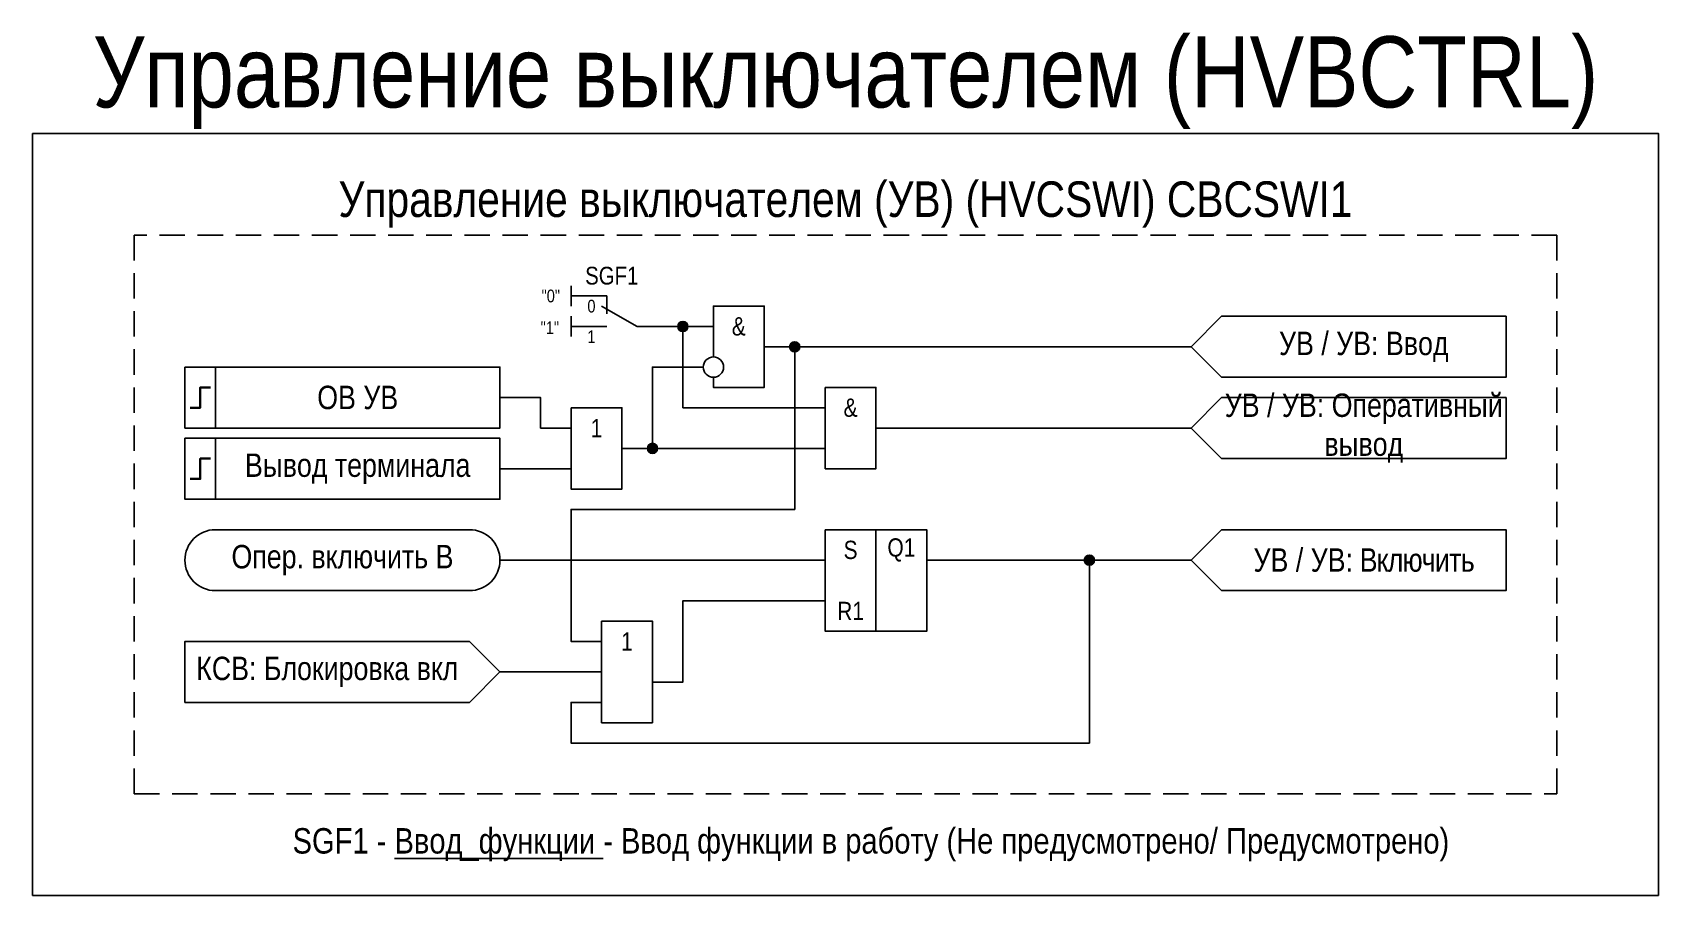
# Model space of a CAD drawing. Header units: millimetres. Extents: x -1332 to 815, y 0 to 663.
# Drawn here: x 510 to 670, y 9 to 93.9 of the extents above; entities that cross this region are included whole.
import ezdxf
from ezdxf.enums import TextEntityAlignment as Align

# ---------------------------------------------------------------- set-up
doc = ezdxf.new("R2010")
doc.units = ezdxf.units.MM
doc.linetypes.add('штриховая2', pattern=[0.375, 0.25, -0.125])
doc.layers.add('TEXT', color=7, linetype='Continuous', lineweight=25)
doc.layers.add('Основная', color=7, linetype='Continuous')
doc.styles.add('2.5_Gost_RD', font='ARIALN.TTF', dxfattribs={"height": 2.5})
doc.styles.add('3.5_Gost_RD', font='ARIALN.TTF', dxfattribs={"height": 3.5})
doc.styles.add('Вывод', font='ARIALN.TTF', dxfattribs={"height": 2.5})
doc.styles.add('Компонент', font='ARIALN.TTF', dxfattribs={"height": 3.5})

msp = doc.modelspace()

# ---------------------------------------------------------------- texts
at = {"color": 30, "ltscale": 100, "attachment_point": 5, "style": '3.5_Gost_RD'}
for s, insert, char_height, width in [('{\\C3;Управление выключателем (HVBCTRL)}', (590, 89), 7, 160), ('Управление выключателем (УВ) (HVCSWI) {\\C6;CBCSWI1}', (590, 77), 3.5, 140), ('SGF1 - {\\LВвод_функции} - Ввод функции в работу (Не предусмотрено/ Предусмотрено)', (592.5, 14), 2.5, 135)]:
    msp.add_mtext(s, dxfattribs=dict(at, insert=insert, char_height=char_height, width=width))
at = {"ltscale": 100, "attachment_point": 5, "style": '2.5_Gost_RD'}
for s, insert, char_height, width in [('&', (579.5, 65), 1.8, 5), ('УВ / УВ: Ввод', (641, 63), 2.3, 28), ('&', (590.5, 57), 1.8, 5), ('УВ / УВ: Оперативный вывод', (641, 55), 2.3, 28), ('1', (565.5, 55), 1.8, 5), ('Опер. включить В', (540.5, 42), 2.3, 31), ('S', (590.5, 43), 1.8, 5), ('Q1', (595.5, 43), 1.8, 5), ('УВ / УВ{\\T0.95;: Включить}', (641, 42), 2.3, 28), ('R1', (590.5, 37), 1.8, 5), ('1', (568.5, 34), 1.8, 5)]:
    msp.add_mtext(s, dxfattribs=dict(at, insert=insert, char_height=char_height, width=width))
at = {"ltscale": 100, "insert": (560, 65.5), "char_height": 1.25, "attachment_point": 1, "style": '3.5_Gost_RD'}
msp.add_mtext_dynamic_manual_height_columns('"1"', width=2, gutter_width=17.5, heights=[0], dxfattribs=at)
at = {"color": 0, "ltscale": 100, "char_height": 2.3, "width": 28, "attachment_point": 5, "style": '2.5_Gost_RD'}
for s, insert in [('{\\C256;ОВ УВ}', (542, 58)), ('{\\C256;Вывод терминала}', (542, 51))]:
    msp.add_mtext(s, dxfattribs=dict(at, insert=insert))
at = {"layer": 'TEXT', "color": 0, "ltscale": 100, "insert": (539, 31), "char_height": 2.3, "width": 28, "attachment_point": 5, "style": '2.5_Gost_RD'}
msp.add_mtext('{\\C256;КСВ: Блокировка вкл}', dxfattribs=at)

# ---------------------------------------------------------------- blocks, each defined once
blk = doc.blocks.new('Точка')
at = {"ltscale": 100}
h = blk.add_hatch(color=256, dxfattribs=at)
h.dxf.hatch_style = 1
edge = h.paths.add_edge_path()
edge.add_arc((0, 0), 0.5, 0, 360)
blk.add_circle((0, 0), 0.5, dxfattribs=at)
blk = doc.blocks.new('*U78')
at = {"layer": 'Основная', "color": 0}
blk.add_line((0, 0), (7, 4), dxfattribs=at)
at = {"layer": 'Основная', "ltscale": 0.35}
blk.add_line((6, 6), (6, 2.5), dxfattribs=at)
blk = doc.blocks.new('*U80')
at = {"layer": 'Основная', "color": 0}
for p, q in [((-3, 6), (-9, 6)), ((-3, 0), (-9, 0)), ((9, 0), (3, 0))]:
    blk.add_line(p, q, dxfattribs=at)
at = {"layer": 'Основная', "ltscale": 0.25, "xscale": -1}
blk.add_blockref('*U78', (3, 0), dxfattribs=at)
at = {"layer": 'Основная'}
for tag, height, style, p in [('ОУ', 3.5, 'Компонент', (-2, 10)), ('В1', 2.5, 'Вывод', (-14, 6)), ('В2', 2.5, 'Вывод', (-6, 4)), ('В3', 2.5, 'Вывод', (-6, -2))]:
    blk.add_attdef(tag, text='', height=height, dxfattribs=dict(at, style=style)).set_placement(p, align=Align.MIDDLE_CENTER)

# ---------------------------------------------------------------- linework, layer by layer
at = {"ltscale": 100}
for p, q in [((563, 69), (563, 67)), ((563, 68), (564, 68)), ((563, 66), (563, 64)), ((563, 65), (564, 65))]:
    msp.add_line(p, q, dxfattribs=at)
at = {"color": 3, "ltscale": 100}
msp.add_lwpolyline([(510, 84), (670, 84), (670, 9), (510, 9)], close=True, dxfattribs=at)
at = {"linetype": 'штриховая2', "ltscale": 10}
msp.add_lwpolyline([(660, 74), (520, 74), (520, 19), (660, 19)], close=True, dxfattribs=at)
at = {"ltscale": 100}
for points in [[(577, 62), (577, 67), (582, 67), (582, 59), (577, 59), (577, 60)], [(624, 63), (627, 66), (655, 66), (655, 60), (627, 60), (624, 63)], [(570, 65), (577, 65)], [(570, 65), (574, 65), (574, 57), (588, 57)], [(582, 63), (585, 63), (585, 47), (563, 47), (563, 34), (566, 34)], [(582, 63), (624, 63)], [(568, 53), (571, 53), (571, 61), (576, 61)], [(556, 58), (560, 58), (560, 55), (563, 55)], [(624, 55), (627, 58), (655, 58), (655, 52), (627, 52), (624, 55)], [(593, 55), (624, 55)], [(568, 53), (588, 53)], [(556, 51), (563, 51)], [(655, 39), (627, 39), (624, 42), (627, 45), (655, 45), (655, 39), (627, 39), (624, 42), (627, 45), (655, 45)], [(556, 42), (588, 42)], [(611, 42), (614, 42), (614, 24), (563, 24), (563, 28), (566, 28)], [(598, 42), (612, 42)], [(611, 42), (624, 42)], [(571, 30), (574, 30), (574, 38), (574, 38), (574, 38), (588, 38)], [(525, 28), (553, 28), (556, 31), (553, 34), (525, 34), (553, 34), (556, 31), (553, 28), (525, 28), (525, 34)], [(556, 31), (566, 31)]]:
    msp.add_lwpolyline(points, dxfattribs=at)
for points in [[(525, 61), (556, 61), (556, 55), (525, 55)], [(525, 61), (528, 61), (528, 55), (525, 55)], [(588, 59), (593, 59), (593, 51), (588, 51)], [(563, 57), (568, 57), (568, 49), (563, 49)], [(525, 54), (556, 54), (556, 48), (525, 48)], [(525, 54), (528, 54), (528, 48), (525, 48)], [(588, 45), (593, 45), (593, 35), (588, 35)], [(593, 45), (598, 45), (598, 35), (593, 35)], [(566, 36), (571, 36), (571, 26), (566, 26)]]:
    msp.add_lwpolyline(points, close=True, dxfattribs=at)
at = {"lineweight": 30, "ltscale": 100}
for points in [[(527.5, 59), (526.5, 59), (526.5, 57), (525.5, 57)], [(527.5, 52), (526.5, 52), (526.5, 50), (525.5, 50)]]:
    msp.add_lwpolyline(points, dxfattribs=at)
at = {"ltscale": 100}
msp.add_lwpolyline([(528, 39, -1), (528, 45), (553, 45, -1), (553, 39)], format="xyb", close=True, dxfattribs=at)
msp.add_circle((577, 61), 1)

# ---------------------------------------------------------------- block references
for p in [(574, 65), (585, 63), (571, 53)]:
    msp.add_blockref('Точка', p, dxfattribs=at)
at = {"color": 1, "ltscale": 100}
msp.add_blockref('Точка', (614, 42), dxfattribs=at)
at = {"layer": 'Основная', "ltscale": 0.25, "xscale": 0.5, "yscale": 0.5, "zscale": 0.5}
msp.add_blockref('*U80', (568, 65), dxfattribs=at).add_auto_attribs({'ОУ': 'SGF1', 'В1': '"0"', 'В2': '0', 'В3': '1'})

msp.set_redraw_order([(e.dxf.handle, doc.entitydb.next_handle()) for e in msp.query("TEXT MTEXT ATTDEF DIMENSION ARC_DIMENSION")])  # texts and dimensions are drawn at this point

doc.saveas('drawing.dxf')
